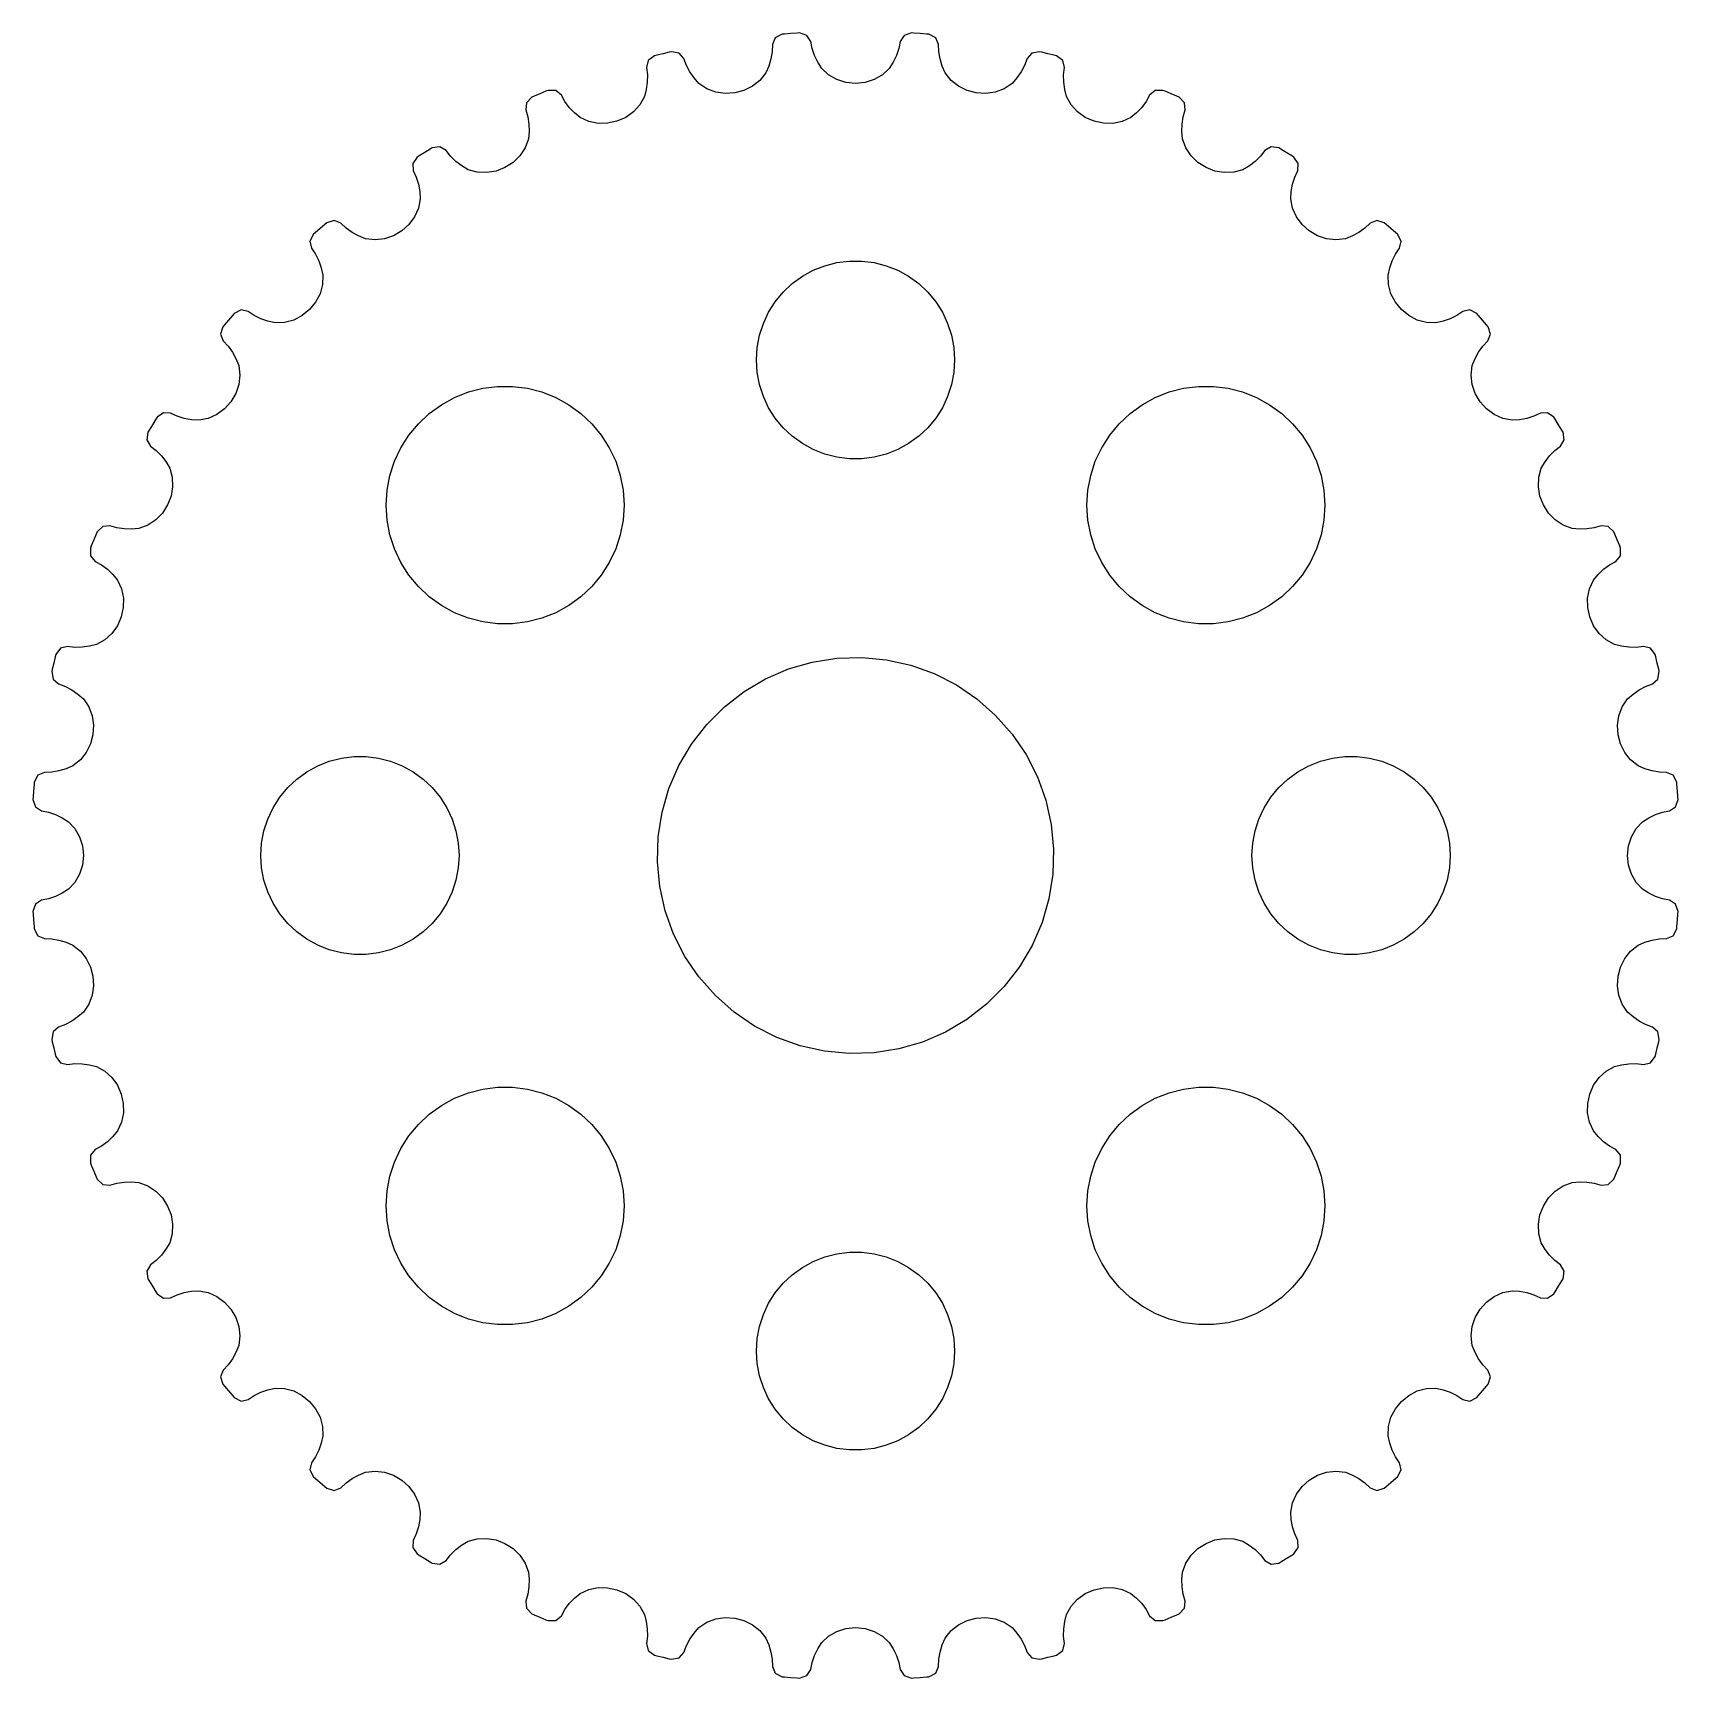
# Model space of a CAD drawing. Header units: metres. Extents: x -12.4 to 12.4, y -12.4 to 12.4.
import ezdxf

# ---------------------------------------------------------------- set-up
doc = ezdxf.new("R2010")
doc.units = ezdxf.units.M

msp = doc.modelspace()

# ---------------------------------------------------------------- linework, layer by layer
for p, q in [((-0.846939, 12.4495), (-0.881302, 12.4472)), ((-0.734589, 12.4124), (-0.846939, 12.4495)), ((0.846939, 12.4495), (0.734741, 12.4124)), ((0.881302, 12.4472), (0.846939, 12.4495)), ((-1.25708, 12.2735), (-1.26227, 12.1635)), ((-1.21602, 12.3745), (-1.25708, 12.2735)), ((-1.11101, 12.4287), (-1.21602, 12.3745)), ((-1.07671, 12.4319), (-1.11101, 12.4287)), ((-0.979034, 12.4399), (-1.07671, 12.4319)), ((-0.881302, 12.4472), (-0.979034, 12.4399)), ((-0.678375, 12.3191), (-0.734589, 12.4124)), ((-0.655991, 12.2112), (-0.678375, 12.3191)), ((-0.620392, 12.1066), (-0.655991, 12.2112)), ((0.656052, 12.2112), (0.620544, 12.1066)), ((0.678375, 12.3191), (0.656052, 12.2112)), ((0.734741, 12.4124), (0.678375, 12.3191)), ((0.979034, 12.4399), (0.881302, 12.4472)), ((1.07671, 12.4319), (0.979034, 12.4399)), ((1.11101, 12.4287), (1.07671, 12.4319)), ((1.21616, 12.3745), (1.11101, 12.4287)), ((1.25708, 12.2735), (1.21616, 12.3745)), ((1.26231, 12.1635), (1.25708, 12.2735)), ((-3.13686, 12.0319), (-3.16162, 11.9258)), ((-3.04161, 12.1019), (-3.13686, 12.0319)), ((-3.00822, 12.1104), (-3.04161, 12.1019)), ((-2.91301, 12.1336), (-3.00822, 12.1104)), ((-2.81763, 12.1561), (-2.91301, 12.1336)), ((-2.78404, 12.1638), (-2.81763, 12.1561)), ((-2.66728, 12.1447), (-2.78404, 12.1638)), ((-2.59717, 12.0613), (-2.66728, 12.1447)), ((-2.55817, 11.9582), (-2.59717, 12.0613)), ((-2.50664, 11.8604), (-2.55817, 11.9582)), ((-1.28096, 12.0546), (-1.31281, 11.9476)), ((-1.26227, 12.1635), (-1.28096, 12.0546)), ((-0.572189, 12.0059), (-0.620392, 12.1066)), ((-0.511993, 11.9099), (-0.572189, 12.0059)), ((0.572357, 12.0059), (0.511993, 11.9099)), ((0.620544, 12.1066), (0.572357, 12.0059)), ((1.28111, 12.0546), (1.26231, 12.1635)), ((1.31297, 11.9476), (1.28111, 12.0546)), ((2.55823, 11.9582), (2.50679, 11.8604)), ((2.59717, 12.0613), (2.55823, 11.9582)), ((2.66742, 12.1446), (2.59717, 12.0613)), ((2.78404, 12.1638), (2.66742, 12.1446)), ((2.81763, 12.1561), (2.78404, 12.1638)), ((2.91301, 12.1336), (2.81763, 12.1561)), ((3.00822, 12.1104), (2.91301, 12.1336)), ((3.04161, 12.1019), (3.00822, 12.1104)), ((3.13699, 12.0319), (3.04161, 12.1019)), ((3.16162, 11.9258), (3.13699, 12.0319)), ((-3.15094, 11.7058), (-3.16565, 11.5951)), ((-3.16162, 11.9258), (-3.14952, 11.8163)), ((-3.14952, 11.8163), (-3.15094, 11.7058)), ((-2.44327, 11.7685), (-2.50664, 11.8604)), ((-2.3688, 11.6831), (-2.44327, 11.7685)), ((-1.44673, 11.7308), (-1.55872, 11.6418)), ((-1.35741, 11.8433), (-1.44673, 11.7308)), ((-1.31281, 11.9476), (-1.35741, 11.8433)), ((-0.406158, 11.8127), (-0.511993, 11.9099)), ((-0.281647, 11.7423), (-0.406158, 11.8127)), ((-0.144287, 11.6996), (-0.281647, 11.7423)), ((0.281647, 11.7423), (0.144287, 11.6996)), ((0.406158, 11.8127), (0.281647, 11.7423)), ((0.511993, 11.9099), (0.406158, 11.8127)), ((1.35741, 11.8433), (1.31297, 11.9476)), ((1.44673, 11.7308), (1.35741, 11.8433)), ((1.55872, 11.6418), (1.44673, 11.7308)), ((2.44344, 11.7685), (2.3688, 11.6831)), ((2.50679, 11.8604), (2.44344, 11.7685)), ((3.14957, 11.8163), (3.16162, 11.9258)), ((3.15109, 11.7057), (3.14957, 11.8163)), ((3.16582, 11.5951), (3.15109, 11.7057)), ((-4.89732, 11.4771), (-4.98044, 11.3931)), ((-4.86566, 11.4907), (-4.89732, 11.4771)), ((-4.77527, 11.5285), (-4.86566, 11.4907)), ((-4.68457, 11.5657), (-4.77527, 11.5285)), ((-4.6526, 11.5785), (-4.68457, 11.5657)), ((-4.53429, 11.5779), (-4.6526, 11.5785)), ((-4.452, 11.5065), (-4.53429, 11.5779)), ((-4.39735, 11.4108), (-4.452, 11.5065)), ((-3.19341, 11.4852), (-3.26402, 11.36)), ((-3.16565, 11.5951), (-3.19341, 11.4852)), ((-2.24907, 11.6037), (-2.3688, 11.6831)), ((-2.11508, 11.5537), (-2.24907, 11.6037)), ((-1.97273, 11.533), (-2.11508, 11.5537)), ((-1.82796, 11.5413), (-1.97273, 11.533)), ((-1.6877, 11.5781), (-1.82796, 11.5413)), ((-1.55872, 11.6418), (-1.6877, 11.5781)), ((0, 11.6852), (-0.144287, 11.6996)), ((0.144287, 11.6996), (0, 11.6852)), ((1.6877, 11.5781), (1.55872, 11.6418)), ((1.82796, 11.5413), (1.6877, 11.5781)), ((1.97273, 11.533), (1.82796, 11.5413)), ((2.11508, 11.5537), (1.97273, 11.533)), ((2.24907, 11.6037), (2.11508, 11.5537)), ((2.3688, 11.6831), (2.24907, 11.6037)), ((3.19341, 11.4852), (3.16582, 11.5951)), ((3.26402, 11.36), (3.19341, 11.4852)), ((4.452, 11.5065), (4.3974, 11.4108)), ((4.53441, 11.5778), (4.452, 11.5065)), ((4.6526, 11.5785), (4.53441, 11.5778)), ((4.68457, 11.5657), (4.6526, 11.5785)), ((4.77527, 11.5285), (4.68457, 11.5657)), ((4.86566, 11.4907), (4.77527, 11.5285)), ((4.89732, 11.4771), (4.86566, 11.4907)), ((4.98058, 11.393), (4.89732, 11.4771)), ((-4.98044, 11.3931), (-4.9883, 11.2844)), ((-4.9883, 11.2844), (-4.95921, 11.1781)), ((-4.33116, 11.3223), (-4.39735, 11.4108)), ((-4.2542, 11.2414), (-4.33116, 11.3223)), ((-4.16728, 11.1687), (-4.2542, 11.2414)), ((-3.3607, 11.2547), (-3.47813, 11.1716)), ((-3.26402, 11.36), (-3.3607, 11.2547)), ((3.3607, 11.2547), (3.26402, 11.36)), ((3.47813, 11.1716), (3.3607, 11.2547)), ((4.25436, 11.2414), (4.16728, 11.1687)), ((4.3313, 11.3223), (4.25436, 11.2414)), ((4.3974, 11.4108), (4.3313, 11.3223)), ((4.95926, 11.1781), (4.9883, 11.2844)), ((4.9883, 11.2844), (4.98058, 11.393)), ((-4.95921, 11.1781), (-4.94334, 11.0687)), ((-4.94055, 10.9571), (-4.95076, 10.8442)), ((-4.94334, 11.0687), (-4.94055, 10.9571)), ((-4.03661, 11.109), (-4.16728, 11.1687)), ((-3.89644, 11.0806), (-4.03661, 11.109)), ((-3.75259, 11.0824), (-3.89644, 11.0806)), ((-3.6109, 11.1132), (-3.75259, 11.0824)), ((-3.47813, 11.1716), (-3.6109, 11.1132)), ((3.6109, 11.1132), (3.47813, 11.1716)), ((3.75259, 11.0824), (3.6109, 11.1132)), ((3.89644, 11.0806), (3.75259, 11.0824)), ((4.03661, 11.109), (3.89644, 11.0806)), ((4.16728, 11.1687), (4.03661, 11.109)), ((4.9407, 10.9571), (4.94348, 11.0687)), ((4.95076, 10.8442), (4.9407, 10.9571)), ((4.94348, 11.0687), (4.95926, 11.1781)), ((-6.4066, 10.7081), (-6.43617, 10.6904)), ((-6.28964, 10.726), (-6.4066, 10.7081)), ((-6.19719, 10.6684), (-6.28964, 10.726)), ((-5.00095, 10.7096), (-5.07996, 10.5904)), ((-4.95076, 10.8442), (-5.00095, 10.7096)), ((5.00095, 10.7096), (4.95076, 10.8442)), ((5.07996, 10.5904), (5.00095, 10.7096)), ((6.28976, 10.726), (6.19719, 10.6684)), ((6.4066, 10.7081), (6.28976, 10.726)), ((6.43617, 10.6904), (6.4066, 10.7081)), ((-6.63245, 10.5697), (-6.7014, 10.4737)), ((-6.7014, 10.4737), (-6.69214, 10.3651)), ((-6.6033, 10.588), (-6.63245, 10.5697)), ((-6.51994, 10.6396), (-6.6033, 10.588)), ((-6.43617, 10.6904), (-6.51994, 10.6396)), ((-6.12827, 10.5824), (-6.19719, 10.6684)), ((-6.04903, 10.5054), (-6.12827, 10.5824)), ((-5.96037, 10.4375), (-6.04903, 10.5054)), ((-5.18292, 10.4899), (-5.30495, 10.4115)), ((-5.07996, 10.5904), (-5.18292, 10.4899)), ((5.18292, 10.4899), (5.07996, 10.5904)), ((5.30495, 10.4115), (5.18292, 10.4899)), ((6.04916, 10.5053), (5.96053, 10.4374)), ((6.12831, 10.5824), (6.04916, 10.5053)), ((6.19719, 10.6684), (6.12831, 10.5824)), ((6.51994, 10.6396), (6.43617, 10.6904)), ((6.6033, 10.588), (6.51994, 10.6396)), ((6.63245, 10.5697), (6.6033, 10.588)), ((6.70151, 10.4736), (6.63245, 10.5697)), ((6.69214, 10.3651), (6.70151, 10.4736)), ((-6.69214, 10.3651), (-6.64679, 10.2647)), ((-6.64679, 10.2647), (-6.61401, 10.1591)), ((-5.86316, 10.3793), (-5.96037, 10.4375)), ((-5.72475, 10.3408), (-5.86316, 10.3793)), ((-5.58186, 10.3346), (-5.72475, 10.3408)), ((-5.44006, 10.3589), (-5.58186, 10.3346)), ((-5.30495, 10.4115), (-5.44006, 10.3589)), ((5.44006, 10.3589), (5.30495, 10.4115)), ((5.58186, 10.3346), (5.44006, 10.3589)), ((5.72475, 10.3408), (5.58186, 10.3346)), ((5.86316, 10.3793), (5.72475, 10.3408)), ((5.96053, 10.4374), (5.86316, 10.3793)), ((6.61414, 10.1591), (6.64684, 10.2646)), ((6.64684, 10.2646), (6.69214, 10.3651)), ((-6.61401, 10.1591), (-6.59381, 10.0494)), ((-6.59381, 10.0494), (-6.58621, 9.93622)), ((6.58621, 9.93622), (6.59395, 10.0493)), ((6.59395, 10.0493), (6.61414, 10.1591)), ((-6.61473, 9.79541), (-6.6741, 9.6653)), ((-6.58621, 9.93622), (-6.61473, 9.79541)), ((6.61473, 9.79541), (6.58621, 9.93622)), ((6.6741, 9.6653), (6.61473, 9.79541)), ((-8.10406, 9.48863), (-8.17833, 9.4247)), ((-8.02928, 9.552), (-8.10406, 9.48863)), ((-8.00284, 9.57405), (-8.02928, 9.552)), ((-7.89012, 9.61005), (-8.00284, 9.57405)), ((-7.78981, 9.5676), (-7.89012, 9.61005)), ((-7.70827, 9.49347), (-7.78981, 9.5676)), ((-7.61795, 9.42973), (-7.70827, 9.49347)), ((-6.7601, 9.54997), (-6.86835, 9.45348)), ((-6.6741, 9.6653), (-6.7601, 9.54997)), ((6.7601, 9.54997), (6.6741, 9.6653)), ((6.86835, 9.45348), (6.7601, 9.54997)), ((7.70831, 9.49344), (7.61809, 9.42964)), ((7.78981, 9.5676), (7.70831, 9.49344)), ((7.89024, 9.60997), (7.78981, 9.5676)), ((8.00284, 9.57405), (7.89024, 9.60997)), ((8.02928, 9.552), (8.00284, 9.57405)), ((8.10406, 9.48863), (8.02928, 9.552)), ((8.17833, 9.4247), (8.10406, 9.48863)), ((-8.20425, 9.40202), (-8.25734, 9.29643)), ((-8.25734, 9.29643), (-8.23122, 9.1906)), ((-8.17833, 9.4247), (-8.20425, 9.40202)), ((-7.51978, 9.37662), (-7.61795, 9.42973)), ((-7.41466, 9.33434), (-7.51978, 9.37662)), ((-7.27193, 9.31793), (-7.41466, 9.33434)), ((-7.12982, 9.3342), (-7.27193, 9.31793)), ((-6.99358, 9.38034), (-7.12982, 9.3342)), ((-6.86835, 9.45348), (-6.99358, 9.38034)), ((6.99358, 9.38034), (6.86835, 9.45348)), ((7.12982, 9.3342), (6.99358, 9.38034)), ((7.27193, 9.31793), (7.12982, 9.3342)), ((7.41466, 9.33434), (7.27193, 9.31793)), ((7.51991, 9.37651), (7.41466, 9.33434)), ((7.61809, 9.42964), (7.51991, 9.37651)), ((8.20425, 9.40202), (8.17833, 9.4247)), ((8.25745, 9.29633), (8.20425, 9.40202)), ((8.23122, 9.1906), (8.25745, 9.29633)), ((-8.23122, 9.1906), (-8.17072, 9.09851)), ((-8.17072, 9.09851), (-8.12183, 8.99942)), ((-8.12183, 8.99942), (-8.08469, 8.89413)), ((-0.463516, 8.92657), (-0.281067, 8.97342)), ((-0.281067, 8.97342), (-0.094177, 8.99704)), ((-0.094177, 8.99704), (0.094177, 8.99704)), ((0.094177, 8.99704), (0.281067, 8.97342)), ((0.281067, 8.97342), (0.463516, 8.92657)), ((8.08481, 8.89401), (8.12193, 8.9993)), ((8.12193, 8.9993), (8.17075, 9.09848)), ((8.17075, 9.09848), (8.23122, 9.1906)), ((-8.08469, 8.89413), (-8.05949, 8.78358)), ((-8.05949, 8.78358), (-8.06563, 8.64003)), ((-0.956131, 8.65576), (-0.803726, 8.76648)), ((-0.803726, 8.76648), (-0.638657, 8.85724)), ((-0.638657, 8.85724), (-0.463516, 8.92657)), ((0.463516, 8.92657), (0.638657, 8.85724)), ((0.638657, 8.85724), (0.803726, 8.76648)), ((0.803726, 8.76648), (0.956131, 8.65576)), ((8.05949, 8.78358), (8.08481, 8.89401)), ((8.06563, 8.64003), (8.05949, 8.78358)), ((-8.10393, 8.50224), (-8.17082, 8.37488)), ((-8.06563, 8.64003), (-8.10393, 8.50224)), ((-1.21352, 8.38167), (-1.09344, 8.52681)), ((-1.09344, 8.52681), (-0.956131, 8.65576)), ((0.956131, 8.65576), (1.09344, 8.52681)), ((1.09344, 8.52681), (1.21352, 8.38167)), ((8.10393, 8.50224), (8.06563, 8.64003)), ((8.17082, 8.37488), (8.10393, 8.50224)), ((-9.29633, 8.25745), (-9.40202, 8.20425)), ((-9.1906, 8.23122), (-9.29633, 8.25745)), ((-9.09848, 8.17075), (-9.1906, 8.23122)), ((-8.26263, 8.26263), (-8.37488, 8.17082)), ((-8.17082, 8.37488), (-8.26263, 8.26263)), ((-1.39465, 8.05219), (-1.31445, 8.22263)), ((-1.31445, 8.22263), (-1.21352, 8.38167)), ((1.21352, 8.38167), (1.31445, 8.22263)), ((1.31445, 8.22263), (1.39465, 8.05219)), ((8.26263, 8.26263), (8.17082, 8.37488)), ((8.37488, 8.17082), (8.26263, 8.26263)), ((9.1906, 8.23122), (9.09851, 8.17072)), ((9.29643, 8.25734), (9.1906, 8.23122)), ((9.40202, 8.20425), (9.29643, 8.25734)), ((-9.57405, 8.00284), (-9.60997, 7.89024)), ((-9.552, 8.02928), (-9.57405, 8.00284)), ((-9.48863, 8.10406), (-9.552, 8.02928)), ((-9.4247, 8.17833), (-9.48863, 8.10406)), ((-9.40202, 8.20425), (-9.4247, 8.17833)), ((-8.9993, 8.12193), (-9.09848, 8.17075)), ((-8.89401, 8.08481), (-8.9993, 8.12193)), ((-8.78358, 8.05949), (-8.89401, 8.08481)), ((-8.64003, 8.06563), (-8.78358, 8.05949)), ((-8.50224, 8.10393), (-8.64003, 8.06563)), ((-8.37488, 8.17082), (-8.50224, 8.10393)), ((-1.45287, 7.87303), (-1.39465, 8.05219)), ((1.39465, 8.05219), (1.45287, 7.87303)), ((8.50224, 8.10393), (8.37488, 8.17082)), ((8.64003, 8.06563), (8.50224, 8.10393)), ((8.78358, 8.05949), (8.64003, 8.06563)), ((8.89413, 8.08469), (8.78358, 8.05949)), ((8.99942, 8.12183), (8.89413, 8.08469)), ((9.09851, 8.17072), (8.99942, 8.12183)), ((9.4247, 8.17833), (9.40202, 8.20425)), ((9.48863, 8.10406), (9.4247, 8.17833)), ((9.552, 8.02928), (9.48863, 8.10406)), ((9.57405, 8.00284), (9.552, 8.02928)), ((9.61005, 7.89012), (9.57405, 8.00284)), ((-9.60997, 7.89024), (-9.5676, 7.78981)), ((-9.5676, 7.78981), (-9.49344, 7.70831)), ((-1.48816, 7.68799), (-1.45287, 7.87303)), ((1.45287, 7.87303), (1.48816, 7.68799)), ((9.49347, 7.70827), (9.5676, 7.78981)), ((9.5676, 7.78981), (9.61005, 7.89012)), ((-9.49344, 7.70831), (-9.42964, 7.61809)), ((-9.42964, 7.61809), (-9.37651, 7.51991)), ((-9.37651, 7.51991), (-9.33434, 7.41466)), ((-1.5, 7.5), (-1.48816, 7.68799)), ((-1.48816, 7.312), (-1.5, 7.5)), ((1.48816, 7.68799), (1.5, 7.5)), ((1.5, 7.5), (1.48816, 7.312)), ((9.33434, 7.41466), (9.37662, 7.51978)), ((9.37662, 7.51978), (9.42973, 7.61795)), ((9.42973, 7.61795), (9.49347, 7.70827)), ((-9.33434, 7.41466), (-9.31793, 7.27193)), ((-9.31793, 7.27193), (-9.3342, 7.12982)), ((-1.45287, 7.12695), (-1.48816, 7.312)), ((1.48816, 7.312), (1.45287, 7.12695)), ((9.31793, 7.27193), (9.33434, 7.41466)), ((9.3342, 7.12982), (9.31793, 7.27193)), ((-9.38034, 6.99358), (-9.45348, 6.86835)), ((-9.3342, 7.12982), (-9.38034, 6.99358)), ((-6.0694, 6.93169), (-5.85922, 7.01489)), ((-5.85922, 7.01489), (-5.64027, 7.07111)), ((-5.64027, 7.07111), (-5.41602, 7.09944)), ((-5.41602, 7.09944), (-5.18997, 7.09944)), ((-5.18997, 7.09944), (-4.96571, 7.07111)), ((-4.96571, 7.07111), (-4.74677, 7.01489)), ((-4.74677, 7.01489), (-4.53659, 6.93169)), ((-1.39465, 6.9478), (-1.45287, 7.12695)), ((1.45287, 7.12695), (1.39465, 6.9478)), ((4.53659, 6.93169), (4.74677, 7.01489)), ((4.74677, 7.01489), (4.96571, 7.07111)), ((4.96571, 7.07111), (5.18997, 7.09944)), ((5.18997, 7.09944), (5.41602, 7.09944)), ((5.41602, 7.09944), (5.64027, 7.07111)), ((5.64027, 7.07111), (5.85922, 7.01489)), ((5.85922, 7.01489), (6.0694, 6.93169)), ((9.38034, 6.99358), (9.3342, 7.12982)), ((9.45348, 6.86835), (9.38034, 6.99358)), ((-9.54997, 6.7601), (-9.6653, 6.6741)), ((-9.45348, 6.86835), (-9.54997, 6.7601)), ((-6.45035, 6.68991), (-6.26749, 6.82278)), ((-6.26749, 6.82278), (-6.0694, 6.93169)), ((-4.53659, 6.93169), (-4.3385, 6.82278)), ((-4.3385, 6.82278), (-4.15562, 6.68991)), ((-1.31445, 6.77736), (-1.39465, 6.9478)), ((-1.21352, 6.61832), (-1.31445, 6.77736)), ((1.31445, 6.77736), (1.21352, 6.61832)), ((1.39465, 6.9478), (1.31445, 6.77736)), ((4.15562, 6.68991), (4.3385, 6.82278)), ((4.3385, 6.82278), (4.53659, 6.93169)), ((6.0694, 6.93169), (6.26749, 6.82278)), ((6.26749, 6.82278), (6.45035, 6.68991)), ((9.54997, 6.7601), (9.45348, 6.86835)), ((9.6653, 6.6741), (9.54997, 6.7601)), ((-10.6396, 6.51994), (-10.6904, 6.43617)), ((-10.588, 6.6033), (-10.6396, 6.51994)), ((-10.5697, 6.63245), (-10.588, 6.6033)), ((-10.4736, 6.70151), (-10.5697, 6.63245)), ((-10.3651, 6.69214), (-10.4736, 6.70151)), ((-10.2646, 6.64684), (-10.3651, 6.69214)), ((-10.1591, 6.61414), (-10.2646, 6.64684)), ((-10.0493, 6.59395), (-10.1591, 6.61414)), ((-9.93622, 6.58621), (-10.0493, 6.59395)), ((-9.79541, 6.61473), (-9.93622, 6.58621)), ((-9.6653, 6.6741), (-9.79541, 6.61473)), ((-6.75922, 6.36101), (-6.61514, 6.53517)), ((-6.61514, 6.53517), (-6.45035, 6.68991)), ((-4.15562, 6.68991), (-3.99084, 6.53517)), ((-3.99084, 6.53517), (-3.84676, 6.36101)), ((-1.09344, 6.47318), (-1.21352, 6.61832)), ((1.21352, 6.61832), (1.09344, 6.47318)), ((3.84676, 6.36101), (3.99084, 6.53517)), ((3.99084, 6.53517), (4.15562, 6.68991)), ((6.45035, 6.68991), (6.61514, 6.53517)), ((6.61514, 6.53517), (6.75922, 6.36101)), ((9.79541, 6.61473), (9.6653, 6.6741)), ((9.93622, 6.58621), (9.79541, 6.61473)), ((10.0494, 6.59381), (9.93622, 6.58621)), ((10.1591, 6.61401), (10.0494, 6.59381)), ((10.2647, 6.64679), (10.1591, 6.61401)), ((10.3651, 6.69214), (10.2647, 6.64679)), ((10.4737, 6.7014), (10.3651, 6.69214)), ((10.5697, 6.63245), (10.4737, 6.7014)), ((10.588, 6.6033), (10.5697, 6.63245)), ((10.6396, 6.51994), (10.588, 6.6033)), ((10.6904, 6.43617), (10.6396, 6.51994)), ((-10.7081, 6.4066), (-10.726, 6.28976)), ((-10.726, 6.28976), (-10.6684, 6.19719)), ((-10.6904, 6.43617), (-10.7081, 6.4066)), ((-6.88034, 6.17015), (-6.75922, 6.36101)), ((-3.84676, 6.36101), (-3.72565, 6.17015)), ((-0.956131, 6.34422), (-1.09344, 6.47318)), ((-0.803726, 6.23351), (-0.956131, 6.34422)), ((-0.638657, 6.14275), (-0.803726, 6.23351)), ((0.803726, 6.23351), (0.638657, 6.14275)), ((0.956131, 6.34422), (0.803726, 6.23351)), ((1.09344, 6.47318), (0.956131, 6.34422)), ((3.72565, 6.17015), (3.84676, 6.36101)), ((6.75922, 6.36101), (6.88034, 6.17015)), ((10.6684, 6.19719), (10.726, 6.28964)), ((10.7081, 6.4066), (10.6904, 6.43617)), ((10.726, 6.28964), (10.7081, 6.4066)), ((-10.6684, 6.19719), (-10.5824, 6.12831)), ((-10.5824, 6.12831), (-10.5053, 6.04916)), ((-10.5053, 6.04916), (-10.4374, 5.96053)), ((-6.97659, 5.96562), (-6.88034, 6.17015)), ((-3.72565, 6.17015), (-3.62939, 5.96562)), ((-0.463516, 6.07341), (-0.638657, 6.14275)), ((-0.281067, 6.02657), (-0.463516, 6.07341)), ((-0.094177, 6.00294), (-0.281067, 6.02657)), ((0.094177, 6.00294), (-0.094177, 6.00294)), ((0.281067, 6.02657), (0.094177, 6.00294)), ((0.463516, 6.07341), (0.281067, 6.02657)), ((0.638657, 6.14275), (0.463516, 6.07341)), ((3.62939, 5.96562), (3.72565, 6.17015)), ((6.88034, 6.17015), (6.97659, 5.96562)), ((10.4375, 5.96037), (10.5054, 6.04903)), ((10.5054, 6.04903), (10.5824, 6.12827)), ((10.5824, 6.12827), (10.6684, 6.19719)), ((-10.4374, 5.96053), (-10.3793, 5.86316)), ((-10.3793, 5.86316), (-10.3408, 5.72475)), ((-7.08879, 5.52859), (-7.04645, 5.75064)), ((-7.04645, 5.75064), (-6.97659, 5.96562)), ((-3.62939, 5.96562), (-3.55954, 5.75064)), ((-3.55954, 5.75064), (-3.51718, 5.52859)), ((3.51718, 5.52859), (3.55954, 5.75064)), ((3.55954, 5.75064), (3.62939, 5.96562)), ((6.97659, 5.96562), (7.04645, 5.75064)), ((7.04645, 5.75064), (7.08879, 5.52859)), ((10.3408, 5.72475), (10.3793, 5.86316)), ((10.3793, 5.86316), (10.4375, 5.96037)), ((-10.3346, 5.58186), (-10.3589, 5.44006)), ((-10.3408, 5.72475), (-10.3346, 5.58186)), ((-7.103, 5.30299), (-7.08879, 5.52859)), ((-3.51718, 5.52859), (-3.50299, 5.30299)), ((3.50299, 5.30299), (3.51718, 5.52859)), ((7.08879, 5.52859), (7.103, 5.30299)), ((10.3346, 5.58186), (10.3408, 5.72475)), ((10.3589, 5.44006), (10.3346, 5.58186)), ((-10.4115, 5.30495), (-10.4899, 5.18292)), ((-10.3589, 5.44006), (-10.4115, 5.30495)), ((-7.08879, 5.07739), (-7.103, 5.30299)), ((-3.50299, 5.30299), (-3.51718, 5.07739)), ((3.51718, 5.07739), (3.50299, 5.30299)), ((7.103, 5.30299), (7.08879, 5.07739)), ((10.4115, 5.30495), (10.3589, 5.44006)), ((10.4899, 5.18292), (10.4115, 5.30495)), ((-11.393, 4.98058), (-11.4771, 4.89732)), ((-11.2844, 4.9883), (-11.393, 4.98058)), ((-11.1781, 4.95926), (-11.2844, 4.9883)), ((-10.7096, 5.00095), (-10.8442, 4.95076)), ((-10.5904, 5.07996), (-10.7096, 5.00095)), ((-10.4899, 5.18292), (-10.5904, 5.07996)), ((-7.04645, 4.85535), (-7.08879, 5.07739)), ((-3.51718, 5.07739), (-3.55954, 4.85535)), ((3.55954, 4.85535), (3.51718, 5.07739)), ((7.08879, 5.07739), (7.04645, 4.85535)), ((10.5904, 5.07996), (10.4899, 5.18292)), ((10.7096, 5.00095), (10.5904, 5.07996)), ((10.8442, 4.95076), (10.7096, 5.00095)), ((11.2844, 4.9883), (11.1781, 4.95921)), ((11.3931, 4.98044), (11.2844, 4.9883)), ((11.4771, 4.89732), (11.3931, 4.98044)), ((-11.5285, 4.77527), (-11.5657, 4.68457)), ((-11.4907, 4.86566), (-11.5285, 4.77527)), ((-11.4771, 4.89732), (-11.4907, 4.86566)), ((-11.0687, 4.94348), (-11.1781, 4.95926)), ((-10.9571, 4.9407), (-11.0687, 4.94348)), ((-10.8442, 4.95076), (-10.9571, 4.9407)), ((-6.97659, 4.64037), (-7.04645, 4.85535)), ((-3.55954, 4.85535), (-3.62939, 4.64037)), ((3.62939, 4.64037), (3.55954, 4.85535)), ((7.04645, 4.85535), (6.97659, 4.64037)), ((10.9571, 4.94055), (10.8442, 4.95076)), ((11.0687, 4.94334), (10.9571, 4.94055)), ((11.1781, 4.95921), (11.0687, 4.94334)), ((11.4907, 4.86566), (11.4771, 4.89732)), ((11.5285, 4.77527), (11.4907, 4.86566)), ((11.5657, 4.68457), (11.5285, 4.77527)), ((-11.5657, 4.68457), (-11.5785, 4.6526)), ((-11.5785, 4.6526), (-11.5778, 4.53441)), ((-11.5778, 4.53441), (-11.5065, 4.452)), ((-6.88034, 4.43584), (-6.97659, 4.64037)), ((-3.62939, 4.64037), (-3.72565, 4.43584)), ((3.72565, 4.43584), (3.62939, 4.64037)), ((6.97659, 4.64037), (6.88034, 4.43584)), ((11.5065, 4.452), (11.5779, 4.53429)), ((11.5785, 4.6526), (11.5657, 4.68457)), ((11.5779, 4.53429), (11.5785, 4.6526)), ((-11.5065, 4.452), (-11.4108, 4.3974)), ((-11.4108, 4.3974), (-11.3223, 4.3313)), ((-11.3223, 4.3313), (-11.2414, 4.25436)), ((-11.2414, 4.25436), (-11.1687, 4.16728)), ((-6.75922, 4.24498), (-6.88034, 4.43584)), ((-6.61514, 4.0708), (-6.75922, 4.24498)), ((-3.84676, 4.24498), (-3.99084, 4.0708)), ((-3.72565, 4.43584), (-3.84676, 4.24498)), ((3.84676, 4.24498), (3.72565, 4.43584)), ((3.99084, 4.0708), (3.84676, 4.24498)), ((6.75922, 4.24498), (6.61514, 4.0708)), ((6.88034, 4.43584), (6.75922, 4.24498)), ((11.1687, 4.16728), (11.2414, 4.2542)), ((11.2414, 4.2542), (11.3223, 4.33116)), ((11.3223, 4.33116), (11.4108, 4.39735)), ((11.4108, 4.39735), (11.5065, 4.452)), ((-11.1687, 4.16728), (-11.109, 4.03661)), ((-11.109, 4.03661), (-11.0806, 3.89644)), ((-6.45035, 3.91606), (-6.61514, 4.0708)), ((-3.99084, 4.0708), (-4.15562, 3.91606)), ((4.15562, 3.91606), (3.99084, 4.0708)), ((6.61514, 4.0708), (6.45035, 3.91606)), ((11.0806, 3.89644), (11.109, 4.03661)), ((11.109, 4.03661), (11.1687, 4.16728)), ((-11.0824, 3.75259), (-11.1132, 3.6109)), ((-11.0806, 3.89644), (-11.0824, 3.75259)), ((-6.26749, 3.7832), (-6.45035, 3.91606)), ((-6.0694, 3.6743), (-6.26749, 3.7832)), ((-4.3385, 3.7832), (-4.53659, 3.6743)), ((-4.15562, 3.91606), (-4.3385, 3.7832)), ((4.3385, 3.7832), (4.15562, 3.91606)), ((4.53659, 3.6743), (4.3385, 3.7832)), ((6.26749, 3.7832), (6.0694, 3.6743)), ((6.45035, 3.91606), (6.26749, 3.7832)), ((11.0824, 3.75259), (11.0806, 3.89644)), ((11.1132, 3.6109), (11.0824, 3.75259)), ((-11.1132, 3.6109), (-11.1716, 3.47813)), ((-5.85922, 3.59109), (-6.0694, 3.6743)), ((-5.64027, 3.53488), (-5.85922, 3.59109)), ((-5.41602, 3.50655), (-5.64027, 3.53488)), ((-5.18997, 3.50655), (-5.41602, 3.50655)), ((-4.96571, 3.53488), (-5.18997, 3.50655)), ((-4.74677, 3.59109), (-4.96571, 3.53488)), ((-4.53659, 3.6743), (-4.74677, 3.59109)), ((4.74677, 3.59109), (4.53659, 3.6743)), ((4.96571, 3.53488), (4.74677, 3.59109)), ((5.18997, 3.50655), (4.96571, 3.53488)), ((5.41602, 3.50655), (5.18997, 3.50655)), ((5.64027, 3.53488), (5.41602, 3.50655)), ((5.85922, 3.59109), (5.64027, 3.53488)), ((6.0694, 3.6743), (5.85922, 3.59109)), ((11.1716, 3.47813), (11.1132, 3.6109)), ((-11.36, 3.26402), (-11.4852, 3.19341)), ((-11.2547, 3.3607), (-11.36, 3.26402)), ((-11.1716, 3.47813), (-11.2547, 3.3607)), ((11.2547, 3.3607), (11.1716, 3.47813)), ((11.36, 3.26402), (11.2547, 3.3607)), ((11.4852, 3.19341), (11.36, 3.26402)), ((-12.1104, 3.00822), (-12.1336, 2.91301)), ((-12.1019, 3.04161), (-12.1104, 3.00822)), ((-12.0319, 3.13699), (-12.1019, 3.04161)), ((-11.9258, 3.16162), (-12.0319, 3.13699)), ((-11.8163, 3.14957), (-11.9258, 3.16162)), ((-11.7057, 3.15109), (-11.8163, 3.14957)), ((-11.5951, 3.16582), (-11.7057, 3.15109)), ((-11.4852, 3.19341), (-11.5951, 3.16582)), ((-0.282318, 2.98668), (0.094223, 2.9985)), ((0.094223, 2.9985), (0.469299, 2.96306)), ((11.5951, 3.16565), (11.4852, 3.19341)), ((11.7058, 3.15094), (11.5951, 3.16565)), ((11.8163, 3.14952), (11.7058, 3.15094)), ((11.9258, 3.16162), (11.8163, 3.14952)), ((12.0319, 3.13686), (11.9258, 3.16162)), ((12.1019, 3.04161), (12.0319, 3.13686)), ((12.1104, 3.00822), (12.1019, 3.04161)), ((12.1336, 2.91301), (12.1104, 3.00822)), ((-12.1561, 2.81763), (-12.1638, 2.78404)), ((-12.1638, 2.78404), (-12.1446, 2.66742)), ((-12.1336, 2.91301), (-12.1561, 2.81763)), ((-1.36197, 2.673), (-1.0162, 2.82263)), ((-1.0162, 2.82263), (-0.654419, 2.92773)), ((-0.654419, 2.92773), (-0.282318, 2.98668)), ((0.469299, 2.96306), (0.83696, 2.88087)), ((0.83696, 2.88087), (1.19144, 2.75325)), ((1.19144, 2.75325), (1.52711, 2.58221)), ((12.1561, 2.81763), (12.1336, 2.91301)), ((12.1447, 2.66728), (12.1638, 2.78404)), ((12.1638, 2.78404), (12.1561, 2.81763)), ((-12.1446, 2.66742), (-12.0613, 2.59717)), ((-12.0613, 2.59717), (-11.9582, 2.55823)), ((-11.9582, 2.55823), (-11.8604, 2.50679)), ((-11.8604, 2.50679), (-11.7685, 2.44344)), ((-1.68625, 2.48123), (-1.36197, 2.673)), ((1.52711, 2.58221), (1.83871, 2.37045)), ((11.7685, 2.44327), (11.8604, 2.50664)), ((11.8604, 2.50664), (11.9582, 2.55817)), ((11.9582, 2.55817), (12.0613, 2.59717)), ((12.0613, 2.59717), (12.1447, 2.66728)), ((-11.7685, 2.44344), (-11.6831, 2.3688)), ((-11.6831, 2.3688), (-11.6037, 2.24907)), ((-11.6037, 2.24907), (-11.5537, 2.11508)), ((-2.25032, 1.98393), (-1.98393, 2.25032)), ((-1.98393, 2.25032), (-1.68625, 2.48123)), ((1.83871, 2.37045), (2.12131, 2.12131)), ((11.5537, 2.11508), (11.6037, 2.24907)), ((11.6037, 2.24907), (11.6831, 2.3688)), ((11.6831, 2.3688), (11.7685, 2.44327)), ((-11.5537, 2.11508), (-11.533, 1.97273)), ((2.12131, 2.12131), (2.37045, 1.83871)), ((11.533, 1.97273), (11.5537, 2.11508)), ((-11.5413, 1.82796), (-11.5781, 1.6877)), ((-11.533, 1.97273), (-11.5413, 1.82796)), ((-2.48123, 1.68625), (-2.25032, 1.98393)), ((2.37045, 1.83871), (2.58221, 1.52711)), ((11.5413, 1.82796), (11.533, 1.97273)), ((11.5781, 1.6877), (11.5413, 1.82796)), ((-11.6418, 1.55872), (-11.7308, 1.44673)), ((-11.5781, 1.6877), (-11.6418, 1.55872)), ((-7.78107, 1.47342), (-7.59418, 1.49704)), ((-7.59418, 1.49704), (-7.40581, 1.49704)), ((-7.40581, 1.49704), (-7.21892, 1.47342)), ((-2.673, 1.36197), (-2.48123, 1.68625)), ((2.58221, 1.52711), (2.75325, 1.19144)), ((7.21892, 1.47342), (7.40581, 1.49704)), ((7.40581, 1.49704), (7.59418, 1.49704)), ((7.59418, 1.49704), (7.78107, 1.47342)), ((11.6418, 1.55872), (11.5781, 1.6877)), ((11.7308, 1.44673), (11.6418, 1.55872)), ((-12.2735, 1.25708), (-12.3745, 1.21616)), ((-12.1635, 1.26231), (-12.2735, 1.25708)), ((-12.0546, 1.28111), (-12.1635, 1.26231)), ((-11.9476, 1.31297), (-12.0546, 1.28111)), ((-11.8433, 1.35741), (-11.9476, 1.31297)), ((-11.7308, 1.44673), (-11.8433, 1.35741)), ((-8.45613, 1.15576), (-8.30373, 1.26648)), ((-8.30373, 1.26648), (-8.13866, 1.35724)), ((-8.13866, 1.35724), (-7.96352, 1.42657)), ((-7.96352, 1.42657), (-7.78107, 1.47342)), ((-7.21892, 1.47342), (-7.03647, 1.42657)), ((-7.03647, 1.42657), (-6.86133, 1.35724)), ((-6.86133, 1.35724), (-6.69626, 1.26648)), ((-6.69626, 1.26648), (-6.54385, 1.15576)), ((-2.82263, 1.0162), (-2.673, 1.36197)), ((6.54385, 1.15576), (6.69626, 1.26648)), ((6.69626, 1.26648), (6.86133, 1.35724)), ((6.86133, 1.35724), (7.03647, 1.42657)), ((7.03647, 1.42657), (7.21892, 1.47342)), ((7.78107, 1.47342), (7.96352, 1.42657)), ((7.96352, 1.42657), (8.13866, 1.35724)), ((8.13866, 1.35724), (8.30373, 1.26648)), ((8.30373, 1.26648), (8.45613, 1.15576)), ((11.8433, 1.35741), (11.7308, 1.44673)), ((11.9476, 1.31281), (11.8433, 1.35741)), ((12.0546, 1.28096), (11.9476, 1.31281)), ((12.1635, 1.26227), (12.0546, 1.28096)), ((12.2735, 1.25708), (12.1635, 1.26227)), ((12.3745, 1.21602), (12.2735, 1.25708)), ((-12.4319, 1.07671), (-12.4399, 0.979034)), ((-12.4287, 1.11101), (-12.4319, 1.07671)), ((-12.3745, 1.21616), (-12.4287, 1.11101)), ((-8.71352, 0.881668), (-8.59344, 1.02681)), ((-8.59344, 1.02681), (-8.45613, 1.15576)), ((-6.54385, 1.15576), (-6.40654, 1.02681)), ((-6.40654, 1.02681), (-6.28647, 0.881668)), ((-2.92773, 0.654419), (-2.82263, 1.0162)), ((2.75325, 1.19144), (2.88087, 0.83696)), ((6.28647, 0.881668), (6.40654, 1.02681)), ((6.40654, 1.02681), (6.54385, 1.15576)), ((8.45613, 1.15576), (8.59344, 1.02681)), ((8.59344, 1.02681), (8.71352, 0.881668)), ((12.4287, 1.11101), (12.3745, 1.21602)), ((12.4319, 1.07671), (12.4287, 1.11101)), ((12.4399, 0.979034), (12.4319, 1.07671)), ((-12.4472, 0.881302), (-12.4495, 0.846939)), ((-12.4495, 0.846939), (-12.4124, 0.734741)), ((-12.4399, 0.979034), (-12.4472, 0.881302)), ((-8.81445, 0.722626), (-8.71352, 0.881668)), ((-6.28647, 0.881668), (-6.18553, 0.722626)), ((2.88087, 0.83696), (2.96306, 0.469299)), ((6.18553, 0.722626), (6.28647, 0.881668)), ((8.71352, 0.881668), (8.81445, 0.722626)), ((12.4124, 0.734589), (12.4495, 0.846939)), ((12.4472, 0.881302), (12.4399, 0.979034)), ((12.4495, 0.846939), (12.4472, 0.881302)), ((-12.4124, 0.734741), (-12.3191, 0.678375)), ((-12.3191, 0.678375), (-12.2112, 0.656052)), ((-12.2112, 0.656052), (-12.1066, 0.620544)), ((-12.1066, 0.620544), (-12.0059, 0.572357)), ((-12.0059, 0.572357), (-11.9099, 0.511993)), ((-11.9099, 0.511993), (-11.8127, 0.406158)), ((-8.95287, 0.373032), (-8.89465, 0.552185)), ((-8.89465, 0.552185), (-8.81445, 0.722626)), ((-6.18553, 0.722626), (-6.10533, 0.552185)), ((-6.10533, 0.552185), (-6.04712, 0.373032)), ((-2.98668, 0.282318), (-2.92773, 0.654419)), ((6.04712, 0.373032), (6.10533, 0.552185)), ((6.10533, 0.552185), (6.18553, 0.722626)), ((8.81445, 0.722626), (8.89465, 0.552185)), ((8.89465, 0.552185), (8.95287, 0.373032)), ((11.8127, 0.406158), (11.9099, 0.511993)), ((11.9099, 0.511993), (12.0059, 0.572189)), ((12.0059, 0.572189), (12.1066, 0.620392)), ((12.1066, 0.620392), (12.2112, 0.655991)), ((12.2112, 0.655991), (12.3191, 0.678375)), ((12.3191, 0.678375), (12.4124, 0.734589)), ((-11.8127, 0.406158), (-11.7423, 0.281647)), ((-11.7423, 0.281647), (-11.6996, 0.144287)), ((-8.98816, 0.187988), (-8.95287, 0.373032)), ((-6.04712, 0.373032), (-6.01183, 0.187988)), ((-2.9985, -0.094223), (-2.98668, 0.282318)), ((2.96306, 0.469299), (2.9985, 0.094223)), ((6.01183, 0.187988), (6.04712, 0.373032)), ((8.95287, 0.373032), (8.98816, 0.187988)), ((11.6996, 0.144287), (11.7423, 0.281647)), ((11.7423, 0.281647), (11.8127, 0.406158)), ((-11.6996, 0.144287), (-11.6852, 0)), ((-11.6852, 0), (-11.6996, -0.144287)), ((-9, 0), (-8.98816, 0.187988)), ((-8.98816, -0.187988), (-9, 0)), ((-6.01183, 0.187988), (-6, 0)), ((-6, 0), (-6.01183, -0.187988)), ((2.9985, 0.094223), (2.98668, -0.282318)), ((6, 0), (6.01183, 0.187988)), ((6.01183, -0.187988), (6, 0)), ((8.98816, 0.187988), (9, 0)), ((9, 0), (8.98816, -0.187988)), ((11.6852, 0), (11.6996, 0.144287)), ((11.6996, -0.144287), (11.6852, 0)), ((-11.6996, -0.144287), (-11.7423, -0.281647)), ((-8.95287, -0.373032), (-8.98816, -0.187988)), ((-6.01183, -0.187988), (-6.04712, -0.373032)), ((-2.96306, -0.469299), (-2.9985, -0.094223)), ((6.04712, -0.373032), (6.01183, -0.187988)), ((8.98816, -0.187988), (8.95287, -0.373032)), ((11.7423, -0.281647), (11.6996, -0.144287)), ((-11.8127, -0.406158), (-11.9099, -0.511993)), ((-11.7423, -0.281647), (-11.8127, -0.406158)), ((-8.89465, -0.552185), (-8.95287, -0.373032)), ((-6.04712, -0.373032), (-6.10533, -0.552185)), ((-2.88087, -0.83696), (-2.96306, -0.469299)), ((2.98668, -0.282318), (2.92773, -0.654419)), ((6.10533, -0.552185), (6.04712, -0.373032)), ((8.95287, -0.373032), (8.89465, -0.552185)), ((11.8127, -0.406158), (11.7423, -0.281647)), ((11.9099, -0.511993), (11.8127, -0.406158)), ((-12.4124, -0.734589), (-12.4495, -0.846939)), ((-12.3191, -0.678375), (-12.4124, -0.734589)), ((-12.2112, -0.655991), (-12.3191, -0.678375)), ((-12.1066, -0.620392), (-12.2112, -0.655991)), ((-12.0059, -0.572189), (-12.1066, -0.620392)), ((-11.9099, -0.511993), (-12.0059, -0.572189)), ((-8.81445, -0.722626), (-8.89465, -0.552185)), ((-8.71352, -0.881668), (-8.81445, -0.722626)), ((-6.18553, -0.722626), (-6.28647, -0.881668)), ((-6.10533, -0.552185), (-6.18553, -0.722626)), ((2.92773, -0.654419), (2.82263, -1.0162)), ((6.18553, -0.722626), (6.10533, -0.552185)), ((6.28647, -0.881668), (6.18553, -0.722626)), ((8.81445, -0.722626), (8.71352, -0.881668)), ((8.89465, -0.552185), (8.81445, -0.722626)), ((12.0059, -0.572357), (11.9099, -0.511993)), ((12.1066, -0.620544), (12.0059, -0.572357)), ((12.2112, -0.656052), (12.1066, -0.620544)), ((12.3191, -0.678375), (12.2112, -0.656052)), ((12.4124, -0.734741), (12.3191, -0.678375)), ((12.4495, -0.846939), (12.4124, -0.734741)), ((-12.4495, -0.846939), (-12.4472, -0.881302)), ((-12.4472, -0.881302), (-12.4399, -0.979034)), ((-12.4399, -0.979034), (-12.4319, -1.07671)), ((-8.59344, -1.02681), (-8.71352, -0.881668)), ((-6.28647, -0.881668), (-6.40654, -1.02681)), ((-2.75325, -1.19144), (-2.88087, -0.83696)), ((6.40654, -1.02681), (6.28647, -0.881668)), ((8.71352, -0.881668), (8.59344, -1.02681)), ((12.4319, -1.07671), (12.4399, -0.979034)), ((12.4399, -0.979034), (12.4472, -0.881302)), ((12.4472, -0.881302), (12.4495, -0.846939)), ((-12.4319, -1.07671), (-12.4287, -1.11101)), ((-12.4287, -1.11101), (-12.3745, -1.21602)), ((-12.3745, -1.21602), (-12.2735, -1.25708)), ((-8.45613, -1.15576), (-8.59344, -1.02681)), ((-8.30373, -1.26648), (-8.45613, -1.15576)), ((-6.54385, -1.15576), (-6.69626, -1.26648)), ((-6.40654, -1.02681), (-6.54385, -1.15576)), ((-2.58221, -1.52711), (-2.75325, -1.19144)), ((2.82263, -1.0162), (2.673, -1.36197)), ((6.54385, -1.15576), (6.40654, -1.02681)), ((6.69626, -1.26648), (6.54385, -1.15576)), ((8.45613, -1.15576), (8.30373, -1.26648)), ((8.59344, -1.02681), (8.45613, -1.15576)), ((12.2735, -1.25708), (12.3745, -1.21616)), ((12.3745, -1.21616), (12.4287, -1.11101)), ((12.4287, -1.11101), (12.4319, -1.07671)), ((-12.2735, -1.25708), (-12.1635, -1.26227)), ((-12.1635, -1.26227), (-12.0546, -1.28096)), ((-12.0546, -1.28096), (-11.9476, -1.31281)), ((-11.9476, -1.31281), (-11.8433, -1.35741)), ((-11.8433, -1.35741), (-11.7308, -1.44673)), ((-11.7308, -1.44673), (-11.6418, -1.55872)), ((-8.13866, -1.35724), (-8.30373, -1.26648)), ((-7.96352, -1.42657), (-8.13866, -1.35724)), ((-7.78107, -1.47342), (-7.96352, -1.42657)), ((-7.59418, -1.49704), (-7.78107, -1.47342)), ((-7.21892, -1.47342), (-7.40581, -1.49704)), ((-7.03647, -1.42657), (-7.21892, -1.47342)), ((-6.86133, -1.35724), (-7.03647, -1.42657)), ((-6.69626, -1.26648), (-6.86133, -1.35724)), ((2.673, -1.36197), (2.48123, -1.68625)), ((6.86133, -1.35724), (6.69626, -1.26648)), ((7.03647, -1.42657), (6.86133, -1.35724)), ((7.21892, -1.47342), (7.03647, -1.42657)), ((7.40581, -1.49704), (7.21892, -1.47342)), ((7.78107, -1.47342), (7.59418, -1.49704)), ((7.96352, -1.42657), (7.78107, -1.47342)), ((8.13866, -1.35724), (7.96352, -1.42657)), ((8.30373, -1.26648), (8.13866, -1.35724)), ((11.6418, -1.55872), (11.7308, -1.44673)), ((11.7308, -1.44673), (11.8433, -1.35741)), ((11.8433, -1.35741), (11.9476, -1.31297)), ((11.9476, -1.31297), (12.0546, -1.28111)), ((12.0546, -1.28111), (12.1635, -1.26231)), ((12.1635, -1.26231), (12.2735, -1.25708)), ((-11.6418, -1.55872), (-11.5781, -1.6877)), ((-11.5781, -1.6877), (-11.5413, -1.82796)), ((-7.40581, -1.49704), (-7.59418, -1.49704)), ((-2.37045, -1.83871), (-2.58221, -1.52711)), ((2.48123, -1.68625), (2.25032, -1.98393)), ((7.59418, -1.49704), (7.40581, -1.49704)), ((11.5413, -1.82796), (11.5781, -1.6877)), ((11.5781, -1.6877), (11.6418, -1.55872)), ((-11.533, -1.97273), (-11.5537, -2.11508)), ((-11.5413, -1.82796), (-11.533, -1.97273)), ((-2.12131, -2.12131), (-2.37045, -1.83871)), ((2.25032, -1.98393), (1.98393, -2.25032)), ((11.533, -1.97273), (11.5413, -1.82796)), ((11.5537, -2.11508), (11.533, -1.97273)), ((-11.5537, -2.11508), (-11.6037, -2.24907)), ((-1.83871, -2.37045), (-2.12131, -2.12131)), ((11.6037, -2.24907), (11.5537, -2.11508)), ((-11.7685, -2.44327), (-11.8604, -2.50664)), ((-11.6831, -2.3688), (-11.7685, -2.44327)), ((-11.6037, -2.24907), (-11.6831, -2.3688)), ((-1.52711, -2.58221), (-1.83871, -2.37045)), ((1.68625, -2.48123), (1.36197, -2.673)), ((1.98393, -2.25032), (1.68625, -2.48123)), ((11.6831, -2.3688), (11.6037, -2.24907)), ((11.7685, -2.44344), (11.6831, -2.3688)), ((11.8604, -2.50679), (11.7685, -2.44344)), ((-12.1447, -2.66728), (-12.1638, -2.78404)), ((-12.0613, -2.59717), (-12.1447, -2.66728)), ((-11.9582, -2.55817), (-12.0613, -2.59717)), ((-11.8604, -2.50664), (-11.9582, -2.55817)), ((-1.19144, -2.75325), (-1.52711, -2.58221)), ((1.36197, -2.673), (1.0162, -2.82263)), ((11.9582, -2.55823), (11.8604, -2.50679)), ((12.0613, -2.59717), (11.9582, -2.55823)), ((12.1446, -2.66742), (12.0613, -2.59717)), ((12.1638, -2.78404), (12.1446, -2.66742)), ((-12.1638, -2.78404), (-12.1561, -2.81763)), ((-12.1561, -2.81763), (-12.1336, -2.91301)), ((-12.1336, -2.91301), (-12.1104, -3.00822)), ((-0.83696, -2.88087), (-1.19144, -2.75325)), ((-0.469299, -2.96306), (-0.83696, -2.88087)), ((-0.094223, -2.9985), (-0.469299, -2.96306)), ((0.282318, -2.98668), (-0.094223, -2.9985)), ((0.654419, -2.92773), (0.282318, -2.98668)), ((1.0162, -2.82263), (0.654419, -2.92773)), ((12.1104, -3.00822), (12.1336, -2.91301)), ((12.1336, -2.91301), (12.1561, -2.81763)), ((12.1561, -2.81763), (12.1638, -2.78404)), ((-12.1104, -3.00822), (-12.1019, -3.04161)), ((-12.1019, -3.04161), (-12.0319, -3.13686)), ((-12.0319, -3.13686), (-11.9258, -3.16162)), ((-11.9258, -3.16162), (-11.8163, -3.14952)), ((-11.8163, -3.14952), (-11.7058, -3.15094)), ((-11.7058, -3.15094), (-11.5951, -3.16565)), ((-11.5951, -3.16565), (-11.4852, -3.19341)), ((-11.4852, -3.19341), (-11.36, -3.26402)), ((11.36, -3.26402), (11.4852, -3.19341)), ((11.4852, -3.19341), (11.5951, -3.16582)), ((11.5951, -3.16582), (11.7057, -3.15109)), ((11.7057, -3.15109), (11.8163, -3.14957)), ((11.8163, -3.14957), (11.9258, -3.16162)), ((11.9258, -3.16162), (12.0319, -3.13699)), ((12.0319, -3.13699), (12.1019, -3.04161)), ((12.1019, -3.04161), (12.1104, -3.00822)), ((-11.36, -3.26402), (-11.2547, -3.3607)), ((-11.2547, -3.3607), (-11.1716, -3.47813)), ((-11.1716, -3.47813), (-11.1132, -3.6109)), ((11.1132, -3.6109), (11.1716, -3.47813)), ((11.1716, -3.47813), (11.2547, -3.3607)), ((11.2547, -3.3607), (11.36, -3.26402)), ((-11.1132, -3.6109), (-11.0824, -3.75259)), ((-6.26749, -3.7832), (-6.0694, -3.6743)), ((-6.0694, -3.6743), (-5.85922, -3.59109)), ((-5.85922, -3.59109), (-5.64027, -3.53488)), ((-5.64027, -3.53488), (-5.41602, -3.50655)), ((-5.41602, -3.50655), (-5.18997, -3.50655)), ((-5.18997, -3.50655), (-4.96571, -3.53488)), ((-4.96571, -3.53488), (-4.74677, -3.59109)), ((-4.74677, -3.59109), (-4.53659, -3.6743)), ((-4.53659, -3.6743), (-4.3385, -3.7832)), ((4.3385, -3.7832), (4.53659, -3.6743)), ((4.53659, -3.6743), (4.74677, -3.59109)), ((4.74677, -3.59109), (4.96571, -3.53488)), ((4.96571, -3.53488), (5.18997, -3.50655)), ((5.18997, -3.50655), (5.41602, -3.50655)), ((5.41602, -3.50655), (5.64027, -3.53488)), ((5.64027, -3.53488), (5.85922, -3.59109)), ((5.85922, -3.59109), (6.0694, -3.6743)), ((6.0694, -3.6743), (6.26749, -3.7832)), ((11.0824, -3.75259), (11.1132, -3.6109)), ((-11.0806, -3.89644), (-11.109, -4.03661)), ((-11.0824, -3.75259), (-11.0806, -3.89644)), ((-6.61514, -4.0708), (-6.45035, -3.91606)), ((-6.45035, -3.91606), (-6.26749, -3.7832)), ((-4.3385, -3.7832), (-4.15562, -3.91606)), ((-4.15562, -3.91606), (-3.99084, -4.0708)), ((3.99084, -4.0708), (4.15562, -3.91606)), ((4.15562, -3.91606), (4.3385, -3.7832)), ((6.26749, -3.7832), (6.45035, -3.91606)), ((6.45035, -3.91606), (6.61514, -4.0708)), ((11.0806, -3.89644), (11.0824, -3.75259)), ((11.109, -4.03661), (11.0806, -3.89644)), ((-11.1687, -4.16728), (-11.2414, -4.2542)), ((-11.109, -4.03661), (-11.1687, -4.16728)), ((-6.75922, -4.24498), (-6.61514, -4.0708)), ((-3.99084, -4.0708), (-3.84676, -4.24498)), ((3.84676, -4.24498), (3.99084, -4.0708)), ((6.61514, -4.0708), (6.75922, -4.24498)), ((11.1687, -4.16728), (11.109, -4.03661)), ((11.2414, -4.25436), (11.1687, -4.16728)), ((-11.5065, -4.452), (-11.5779, -4.53429)), ((-11.4108, -4.39735), (-11.5065, -4.452)), ((-11.3223, -4.33116), (-11.4108, -4.39735)), ((-11.2414, -4.2542), (-11.3223, -4.33116)), ((-6.97659, -4.64037), (-6.88034, -4.43584)), ((-6.88034, -4.43584), (-6.75922, -4.24498)), ((-3.84676, -4.24498), (-3.72565, -4.43584)), ((-3.72565, -4.43584), (-3.62939, -4.64037)), ((3.62939, -4.64037), (3.72565, -4.43584)), ((3.72565, -4.43584), (3.84676, -4.24498)), ((6.75922, -4.24498), (6.88034, -4.43584)), ((6.88034, -4.43584), (6.97659, -4.64037)), ((11.3223, -4.3313), (11.2414, -4.25436)), ((11.4108, -4.3974), (11.3223, -4.3313)), ((11.5065, -4.452), (11.4108, -4.3974)), ((11.5778, -4.53441), (11.5065, -4.452)), ((-11.5779, -4.53429), (-11.5785, -4.6526)), ((-11.5785, -4.6526), (-11.5657, -4.68457)), ((-11.5657, -4.68457), (-11.5285, -4.77527)), ((-7.04645, -4.85535), (-6.97659, -4.64037)), ((-3.62939, -4.64037), (-3.55954, -4.85535)), ((3.55954, -4.85535), (3.62939, -4.64037)), ((6.97659, -4.64037), (7.04645, -4.85535)), ((11.5285, -4.77527), (11.5657, -4.68457)), ((11.5657, -4.68457), (11.5785, -4.6526)), ((11.5785, -4.6526), (11.5778, -4.53441)), ((-11.5285, -4.77527), (-11.4907, -4.86566)), ((-11.4907, -4.86566), (-11.4771, -4.89732)), ((-11.4771, -4.89732), (-11.3931, -4.98044)), ((-11.2844, -4.9883), (-11.1781, -4.95921)), ((-11.1781, -4.95921), (-11.0687, -4.94334)), ((-11.0687, -4.94334), (-10.9571, -4.94055)), ((-10.9571, -4.94055), (-10.8442, -4.95076)), ((-10.8442, -4.95076), (-10.7096, -5.00095)), ((-7.08879, -5.07739), (-7.04645, -4.85535)), ((-3.55954, -4.85535), (-3.51718, -5.07739)), ((3.51718, -5.07739), (3.55954, -4.85535)), ((7.04645, -4.85535), (7.08879, -5.07739)), ((10.7096, -5.00095), (10.8442, -4.95076)), ((10.8442, -4.95076), (10.9571, -4.9407)), ((10.9571, -4.9407), (11.0687, -4.94348)), ((11.0687, -4.94348), (11.1781, -4.95926)), ((11.1781, -4.95926), (11.2844, -4.9883)), ((11.393, -4.98058), (11.4771, -4.89732)), ((11.4771, -4.89732), (11.4907, -4.86566)), ((11.4907, -4.86566), (11.5285, -4.77527)), ((-11.3931, -4.98044), (-11.2844, -4.9883)), ((-10.7096, -5.00095), (-10.5904, -5.07996)), ((-10.5904, -5.07996), (-10.4899, -5.18292)), ((-10.4899, -5.18292), (-10.4115, -5.30495)), ((-7.103, -5.30299), (-7.08879, -5.07739)), ((-3.51718, -5.07739), (-3.50299, -5.30299)), ((3.50299, -5.30299), (3.51718, -5.07739)), ((7.08879, -5.07739), (7.103, -5.30299)), ((10.4115, -5.30495), (10.4899, -5.18292)), ((10.4899, -5.18292), (10.5904, -5.07996)), ((10.5904, -5.07996), (10.7096, -5.00095)), ((11.2844, -4.9883), (11.393, -4.98058)), ((-10.4115, -5.30495), (-10.3589, -5.44006)), ((-10.3589, -5.44006), (-10.3346, -5.58186)), ((-7.08879, -5.52859), (-7.103, -5.30299)), ((-3.50299, -5.30299), (-3.51718, -5.52859)), ((3.51718, -5.52859), (3.50299, -5.30299)), ((7.103, -5.30299), (7.08879, -5.52859)), ((10.3346, -5.58186), (10.3589, -5.44006)), ((10.3589, -5.44006), (10.4115, -5.30495)), ((-10.3408, -5.72475), (-10.3793, -5.86316)), ((-10.3346, -5.58186), (-10.3408, -5.72475)), ((-7.04645, -5.75064), (-7.08879, -5.52859)), ((-3.51718, -5.52859), (-3.55954, -5.75064)), ((3.55954, -5.75064), (3.51718, -5.52859)), ((7.08879, -5.52859), (7.04645, -5.75064)), ((10.3408, -5.72475), (10.3346, -5.58186)), ((10.3793, -5.86316), (10.3408, -5.72475)), ((-10.4375, -5.96037), (-10.5054, -6.04903)), ((-10.3793, -5.86316), (-10.4375, -5.96037)), ((-6.97659, -5.96562), (-7.04645, -5.75064)), ((-6.88034, -6.17015), (-6.97659, -5.96562)), ((-3.62939, -5.96562), (-3.72565, -6.17015)), ((-3.55954, -5.75064), (-3.62939, -5.96562)), ((3.62939, -5.96562), (3.55954, -5.75064)), ((3.72565, -6.17015), (3.62939, -5.96562)), ((6.97659, -5.96562), (6.88034, -6.17015)), ((7.04645, -5.75064), (6.97659, -5.96562)), ((10.4374, -5.96053), (10.3793, -5.86316)), ((10.5053, -6.04916), (10.4374, -5.96053)), ((-10.6684, -6.19719), (-10.726, -6.28964)), ((-10.5824, -6.12827), (-10.6684, -6.19719)), ((-10.5054, -6.04903), (-10.5824, -6.12827)), ((-6.75922, -6.36101), (-6.88034, -6.17015)), ((-3.72565, -6.17015), (-3.84676, -6.36101)), ((-0.803726, -6.23351), (-0.638657, -6.14275)), ((-0.638657, -6.14275), (-0.463516, -6.07341)), ((-0.463516, -6.07341), (-0.281067, -6.02657)), ((-0.281067, -6.02657), (-0.094177, -6.00294)), ((-0.094177, -6.00294), (0.094177, -6.00294)), ((0.094177, -6.00294), (0.281067, -6.02657)), ((0.281067, -6.02657), (0.463516, -6.07341)), ((0.463516, -6.07341), (0.638657, -6.14275)), ((0.638657, -6.14275), (0.803726, -6.23351)), ((3.84676, -6.36101), (3.72565, -6.17015)), ((6.88034, -6.17015), (6.75922, -6.36101)), ((10.5824, -6.12831), (10.5053, -6.04916)), ((10.6684, -6.19719), (10.5824, -6.12831)), ((10.726, -6.28976), (10.6684, -6.19719)), ((-10.726, -6.28964), (-10.7081, -6.4066)), ((-10.7081, -6.4066), (-10.6904, -6.43617)), ((-10.6904, -6.43617), (-10.6396, -6.51994)), ((-6.61514, -6.53517), (-6.75922, -6.36101)), ((-3.84676, -6.36101), (-3.99084, -6.53517)), ((-1.21352, -6.61832), (-1.09344, -6.47318)), ((-1.09344, -6.47318), (-0.956131, -6.34422)), ((-0.956131, -6.34422), (-0.803726, -6.23351)), ((0.803726, -6.23351), (0.956131, -6.34422)), ((0.956131, -6.34422), (1.09344, -6.47318)), ((1.09344, -6.47318), (1.21352, -6.61832)), ((3.99084, -6.53517), (3.84676, -6.36101)), ((6.75922, -6.36101), (6.61514, -6.53517)), ((10.6396, -6.51994), (10.6904, -6.43617)), ((10.6904, -6.43617), (10.7081, -6.4066)), ((10.7081, -6.4066), (10.726, -6.28976)), ((-10.6396, -6.51994), (-10.588, -6.6033)), ((-10.588, -6.6033), (-10.5697, -6.63245)), ((-10.5697, -6.63245), (-10.4737, -6.7014)), ((-10.4737, -6.7014), (-10.3651, -6.69214)), ((-10.3651, -6.69214), (-10.2647, -6.64679)), ((-10.2647, -6.64679), (-10.1591, -6.61401)), ((-10.1591, -6.61401), (-10.0494, -6.59381)), ((-10.0494, -6.59381), (-9.93622, -6.58621)), ((-9.93622, -6.58621), (-9.79541, -6.61473)), ((-9.79541, -6.61473), (-9.6653, -6.6741)), ((-9.6653, -6.6741), (-9.54997, -6.7601)), ((-6.45035, -6.68991), (-6.61514, -6.53517)), ((-6.26749, -6.82278), (-6.45035, -6.68991)), ((-4.15562, -6.68991), (-4.3385, -6.82278)), ((-3.99084, -6.53517), (-4.15562, -6.68991)), ((-1.31445, -6.77736), (-1.21352, -6.61832)), ((1.21352, -6.61832), (1.31445, -6.77736)), ((4.15562, -6.68991), (3.99084, -6.53517)), ((4.3385, -6.82278), (4.15562, -6.68991)), ((6.45035, -6.68991), (6.26749, -6.82278)), ((6.61514, -6.53517), (6.45035, -6.68991)), ((9.54997, -6.7601), (9.6653, -6.6741)), ((9.6653, -6.6741), (9.79541, -6.61473)), ((9.79541, -6.61473), (9.93622, -6.58621)), ((9.93622, -6.58621), (10.0493, -6.59395)), ((10.0493, -6.59395), (10.1591, -6.61414)), ((10.1591, -6.61414), (10.2646, -6.64684)), ((10.2646, -6.64684), (10.3651, -6.69214)), ((10.3651, -6.69214), (10.4736, -6.70151)), ((10.4736, -6.70151), (10.5697, -6.63245)), ((10.5697, -6.63245), (10.588, -6.6033)), ((10.588, -6.6033), (10.6396, -6.51994)), ((-9.54997, -6.7601), (-9.45348, -6.86835)), ((-9.45348, -6.86835), (-9.38034, -6.99358)), ((-6.0694, -6.93169), (-6.26749, -6.82278)), ((-5.85922, -7.01489), (-6.0694, -6.93169)), ((-4.53659, -6.93169), (-4.74677, -7.01489)), ((-4.3385, -6.82278), (-4.53659, -6.93169)), ((-1.45287, -7.12695), (-1.39465, -6.9478)), ((-1.39465, -6.9478), (-1.31445, -6.77736)), ((1.31445, -6.77736), (1.39465, -6.9478)), ((1.39465, -6.9478), (1.45287, -7.12695)), ((4.53659, -6.93169), (4.3385, -6.82278)), ((4.74677, -7.01489), (4.53659, -6.93169)), ((6.0694, -6.93169), (5.85922, -7.01489)), ((6.26749, -6.82278), (6.0694, -6.93169)), ((9.38034, -6.99358), (9.45348, -6.86835)), ((9.45348, -6.86835), (9.54997, -6.7601)), ((-9.38034, -6.99358), (-9.3342, -7.12982)), ((-9.3342, -7.12982), (-9.31793, -7.27193)), ((-5.64027, -7.07111), (-5.85922, -7.01489)), ((-5.41602, -7.09944), (-5.64027, -7.07111)), ((-5.18997, -7.09944), (-5.41602, -7.09944)), ((-4.96571, -7.07111), (-5.18997, -7.09944)), ((-4.74677, -7.01489), (-4.96571, -7.07111)), ((-1.48816, -7.312), (-1.45287, -7.12695)), ((1.45287, -7.12695), (1.48816, -7.312)), ((4.96571, -7.07111), (4.74677, -7.01489)), ((5.18997, -7.09944), (4.96571, -7.07111)), ((5.41602, -7.09944), (5.18997, -7.09944)), ((5.64027, -7.07111), (5.41602, -7.09944)), ((5.85922, -7.01489), (5.64027, -7.07111)), ((9.31793, -7.27193), (9.3342, -7.12982)), ((9.3342, -7.12982), (9.38034, -6.99358)), ((-9.33434, -7.41466), (-9.37662, -7.51978)), ((-9.31793, -7.27193), (-9.33434, -7.41466)), ((-1.5, -7.5), (-1.48816, -7.312)), ((1.48816, -7.312), (1.5, -7.5)), ((9.33434, -7.41466), (9.31793, -7.27193)), ((9.37651, -7.51991), (9.33434, -7.41466)), ((-9.49347, -7.70827), (-9.5676, -7.78981)), ((-9.42973, -7.61795), (-9.49347, -7.70827)), ((-9.37662, -7.51978), (-9.42973, -7.61795)), ((-1.48816, -7.68799), (-1.5, -7.5)), ((-1.45287, -7.87303), (-1.48816, -7.68799)), ((1.48816, -7.68799), (1.45287, -7.87303)), ((1.5, -7.5), (1.48816, -7.68799)), ((9.42964, -7.61809), (9.37651, -7.51991)), ((9.49344, -7.70831), (9.42964, -7.61809)), ((9.5676, -7.78981), (9.49344, -7.70831)), ((-9.5676, -7.78981), (-9.61005, -7.89012)), ((-9.61005, -7.89012), (-9.57405, -8.00284)), ((-1.39465, -8.05219), (-1.45287, -7.87303)), ((1.45287, -7.87303), (1.39465, -8.05219)), ((9.60997, -7.89024), (9.5676, -7.78981)), ((9.57405, -8.00284), (9.60997, -7.89024)), ((-9.57405, -8.00284), (-9.552, -8.02928)), ((-9.552, -8.02928), (-9.48863, -8.10406)), ((-9.48863, -8.10406), (-9.4247, -8.17833)), ((-9.4247, -8.17833), (-9.40202, -8.20425)), ((-9.40202, -8.20425), (-9.29643, -8.25734)), ((-9.1906, -8.23122), (-9.09851, -8.17072)), ((-9.09851, -8.17072), (-8.99942, -8.12183)), ((-8.99942, -8.12183), (-8.89413, -8.08469)), ((-8.89413, -8.08469), (-8.78358, -8.05949)), ((-8.78358, -8.05949), (-8.64003, -8.06563)), ((-8.64003, -8.06563), (-8.50224, -8.10393)), ((-8.50224, -8.10393), (-8.37488, -8.17082)), ((-8.37488, -8.17082), (-8.26263, -8.26263)), ((-1.31445, -8.22263), (-1.39465, -8.05219)), ((1.39465, -8.05219), (1.31445, -8.22263)), ((8.26263, -8.26263), (8.37488, -8.17082)), ((8.37488, -8.17082), (8.50224, -8.10393)), ((8.50224, -8.10393), (8.64003, -8.06563)), ((8.64003, -8.06563), (8.78358, -8.05949)), ((8.78358, -8.05949), (8.89401, -8.08481)), ((8.89401, -8.08481), (8.9993, -8.12193)), ((8.9993, -8.12193), (9.09848, -8.17075)), ((9.09848, -8.17075), (9.1906, -8.23122)), ((9.29633, -8.25745), (9.40202, -8.20425)), ((9.40202, -8.20425), (9.4247, -8.17833)), ((9.4247, -8.17833), (9.48863, -8.10406)), ((9.48863, -8.10406), (9.552, -8.02928)), ((9.552, -8.02928), (9.57405, -8.00284)), ((-9.29643, -8.25734), (-9.1906, -8.23122)), ((-8.26263, -8.26263), (-8.17082, -8.37488)), ((-8.17082, -8.37488), (-8.10393, -8.50224)), ((-1.21352, -8.38167), (-1.31445, -8.22263)), ((-1.09344, -8.52681), (-1.21352, -8.38167)), ((1.21352, -8.38167), (1.09344, -8.52681)), ((1.31445, -8.22263), (1.21352, -8.38167)), ((8.10393, -8.50224), (8.17082, -8.37488)), ((8.17082, -8.37488), (8.26263, -8.26263)), ((9.1906, -8.23122), (9.29633, -8.25745)), ((-8.10393, -8.50224), (-8.06563, -8.64003)), ((-8.06563, -8.64003), (-8.05949, -8.78358)), ((-0.956131, -8.65576), (-1.09344, -8.52681)), ((-0.803726, -8.76648), (-0.956131, -8.65576)), ((0.956131, -8.65576), (0.803726, -8.76648)), ((1.09344, -8.52681), (0.956131, -8.65576)), ((8.05949, -8.78358), (8.06563, -8.64003)), ((8.06563, -8.64003), (8.10393, -8.50224)), ((-8.08481, -8.89401), (-8.12193, -8.9993)), ((-8.05949, -8.78358), (-8.08481, -8.89401)), ((-0.638657, -8.85724), (-0.803726, -8.76648)), ((-0.463516, -8.92657), (-0.638657, -8.85724)), ((-0.281067, -8.97342), (-0.463516, -8.92657)), ((0.463516, -8.92657), (0.281067, -8.97342)), ((0.638657, -8.85724), (0.463516, -8.92657)), ((0.803726, -8.76648), (0.638657, -8.85724)), ((8.08469, -8.89413), (8.05949, -8.78358)), ((8.12183, -8.99942), (8.08469, -8.89413)), ((-8.23122, -9.1906), (-8.25745, -9.29633)), ((-8.17075, -9.09848), (-8.23122, -9.1906)), ((-8.12193, -8.9993), (-8.17075, -9.09848)), ((-0.094177, -8.99704), (-0.281067, -8.97342)), ((0.094177, -8.99704), (-0.094177, -8.99704)), ((0.281067, -8.97342), (0.094177, -8.99704)), ((8.17072, -9.09851), (8.12183, -8.99942)), ((8.23122, -9.1906), (8.17072, -9.09851)), ((8.25734, -9.29643), (8.23122, -9.1906)), ((-8.25745, -9.29633), (-8.20425, -9.40202)), ((-8.20425, -9.40202), (-8.17833, -9.4247)), ((-8.17833, -9.4247), (-8.10406, -9.48863)), ((-7.70831, -9.49344), (-7.61809, -9.42964)), ((-7.61809, -9.42964), (-7.51991, -9.37651)), ((-7.51991, -9.37651), (-7.41466, -9.33434)), ((-7.41466, -9.33434), (-7.27193, -9.31793)), ((-7.27193, -9.31793), (-7.12982, -9.3342)), ((-7.12982, -9.3342), (-6.99358, -9.38034)), ((-6.99358, -9.38034), (-6.86835, -9.45348)), ((-6.86835, -9.45348), (-6.7601, -9.54997)), ((6.7601, -9.54997), (6.86835, -9.45348)), ((6.86835, -9.45348), (6.99358, -9.38034)), ((6.99358, -9.38034), (7.12982, -9.3342)), ((7.12982, -9.3342), (7.27193, -9.31793)), ((7.27193, -9.31793), (7.41466, -9.33434)), ((7.41466, -9.33434), (7.51978, -9.37662)), ((7.51978, -9.37662), (7.61795, -9.42973)), ((7.61795, -9.42973), (7.70827, -9.49347)), ((8.10406, -9.48863), (8.17833, -9.4247)), ((8.17833, -9.4247), (8.20425, -9.40202)), ((8.20425, -9.40202), (8.25734, -9.29643)), ((-8.10406, -9.48863), (-8.02928, -9.552)), ((-8.02928, -9.552), (-8.00284, -9.57405)), ((-8.00284, -9.57405), (-7.89024, -9.60997)), ((-7.89024, -9.60997), (-7.78981, -9.5676)), ((-7.78981, -9.5676), (-7.70831, -9.49344)), ((-6.7601, -9.54997), (-6.6741, -9.6653)), ((-6.6741, -9.6653), (-6.61473, -9.79541)), ((6.61473, -9.79541), (6.6741, -9.6653)), ((6.6741, -9.6653), (6.7601, -9.54997)), ((7.70827, -9.49347), (7.78981, -9.5676)), ((7.78981, -9.5676), (7.89012, -9.61005)), ((7.89012, -9.61005), (8.00284, -9.57405)), ((8.00284, -9.57405), (8.02928, -9.552)), ((8.02928, -9.552), (8.10406, -9.48863)), ((-6.61473, -9.79541), (-6.58621, -9.93622)), ((-6.58621, -9.93622), (-6.59395, -10.0493)), ((6.58621, -9.93622), (6.61473, -9.79541)), ((6.59381, -10.0494), (6.58621, -9.93622)), ((-6.61414, -10.1591), (-6.64684, -10.2646)), ((-6.59395, -10.0493), (-6.61414, -10.1591)), ((6.61401, -10.1591), (6.59381, -10.0494)), ((6.64679, -10.2647), (6.61401, -10.1591)), ((-6.69214, -10.3651), (-6.70151, -10.4736)), ((-6.64684, -10.2646), (-6.69214, -10.3651)), ((-6.04916, -10.5053), (-5.96053, -10.4374)), ((-5.96053, -10.4374), (-5.86316, -10.3793)), ((-5.86316, -10.3793), (-5.72475, -10.3408)), ((-5.72475, -10.3408), (-5.58186, -10.3346)), ((-5.58186, -10.3346), (-5.44006, -10.3589)), ((-5.44006, -10.3589), (-5.30495, -10.4115)), ((-5.30495, -10.4115), (-5.18292, -10.4899)), ((5.18292, -10.4899), (5.30495, -10.4115)), ((5.30495, -10.4115), (5.44006, -10.3589)), ((5.44006, -10.3589), (5.58186, -10.3346)), ((5.58186, -10.3346), (5.72475, -10.3408)), ((5.72475, -10.3408), (5.86316, -10.3793)), ((5.86316, -10.3793), (5.96037, -10.4375)), ((5.96037, -10.4375), (6.04903, -10.5054)), ((6.69214, -10.3651), (6.64679, -10.2647)), ((6.7014, -10.4737), (6.69214, -10.3651)), ((-6.70151, -10.4736), (-6.63245, -10.5697)), ((-6.63245, -10.5697), (-6.6033, -10.588)), ((-6.6033, -10.588), (-6.51994, -10.6396)), ((-6.51994, -10.6396), (-6.43617, -10.6904)), ((-6.43617, -10.6904), (-6.4066, -10.7081)), ((-6.28976, -10.726), (-6.19719, -10.6684)), ((-6.19719, -10.6684), (-6.12831, -10.5824)), ((-6.12831, -10.5824), (-6.04916, -10.5053)), ((-5.18292, -10.4899), (-5.07996, -10.5904)), ((-5.07996, -10.5904), (-5.00095, -10.7096)), ((5.00095, -10.7096), (5.07996, -10.5904)), ((5.07996, -10.5904), (5.18292, -10.4899)), ((6.04903, -10.5054), (6.12827, -10.5824)), ((6.12827, -10.5824), (6.19719, -10.6684)), ((6.19719, -10.6684), (6.28964, -10.726)), ((6.4066, -10.7081), (6.43617, -10.6904)), ((6.43617, -10.6904), (6.51994, -10.6396)), ((6.51994, -10.6396), (6.6033, -10.588)), ((6.6033, -10.588), (6.63245, -10.5697)), ((6.63245, -10.5697), (6.7014, -10.4737)), ((-6.4066, -10.7081), (-6.28976, -10.726)), ((-5.00095, -10.7096), (-4.95076, -10.8442)), ((-4.95076, -10.8442), (-4.9407, -10.9571)), ((4.94055, -10.9571), (4.95076, -10.8442)), ((4.95076, -10.8442), (5.00095, -10.7096)), ((6.28964, -10.726), (6.4066, -10.7081)), ((-4.95926, -11.1781), (-4.9883, -11.2844)), ((-4.94348, -11.0687), (-4.95926, -11.1781)), ((-4.9407, -10.9571), (-4.94348, -11.0687)), ((-4.25436, -11.2414), (-4.16728, -11.1687)), ((-4.16728, -11.1687), (-4.03661, -11.109)), ((-4.03661, -11.109), (-3.89644, -11.0806)), ((-3.89644, -11.0806), (-3.75259, -11.0824)), ((-3.75259, -11.0824), (-3.6109, -11.1132)), ((-3.6109, -11.1132), (-3.47813, -11.1716)), ((-3.47813, -11.1716), (-3.3607, -11.2547)), ((3.3607, -11.2547), (3.47813, -11.1716)), ((3.47813, -11.1716), (3.6109, -11.1132)), ((3.6109, -11.1132), (3.75259, -11.0824)), ((3.75259, -11.0824), (3.89644, -11.0806)), ((3.89644, -11.0806), (4.03661, -11.109)), ((4.03661, -11.109), (4.16728, -11.1687)), ((4.16728, -11.1687), (4.2542, -11.2414)), ((4.94334, -11.0687), (4.94055, -10.9571)), ((4.95921, -11.1781), (4.94334, -11.0687)), ((4.9883, -11.2844), (4.95921, -11.1781)), ((-4.9883, -11.2844), (-4.98058, -11.393)), ((-4.98058, -11.393), (-4.89732, -11.4771)), ((-4.452, -11.5065), (-4.3974, -11.4108)), ((-4.3974, -11.4108), (-4.3313, -11.3223)), ((-4.3313, -11.3223), (-4.25436, -11.2414)), ((-3.3607, -11.2547), (-3.26402, -11.36)), ((-3.26402, -11.36), (-3.19341, -11.4852)), ((3.19341, -11.4852), (3.26402, -11.36)), ((3.26402, -11.36), (3.3607, -11.2547)), ((4.2542, -11.2414), (4.33116, -11.3223)), ((4.33116, -11.3223), (4.39735, -11.4108)), ((4.39735, -11.4108), (4.452, -11.5065)), ((4.89732, -11.4771), (4.98044, -11.3931)), ((4.98044, -11.3931), (4.9883, -11.2844)), ((-4.89732, -11.4771), (-4.86566, -11.4907)), ((-4.86566, -11.4907), (-4.77527, -11.5285)), ((-4.77527, -11.5285), (-4.68457, -11.5657)), ((-4.68457, -11.5657), (-4.6526, -11.5785)), ((-4.6526, -11.5785), (-4.53441, -11.5778)), ((-4.53441, -11.5778), (-4.452, -11.5065)), ((-3.19341, -11.4852), (-3.16582, -11.5951)), ((-3.16582, -11.5951), (-3.15109, -11.7057)), ((-2.44344, -11.7685), (-2.3688, -11.6831)), ((-2.3688, -11.6831), (-2.24907, -11.6037)), ((-2.24907, -11.6037), (-2.11508, -11.5537)), ((-2.11508, -11.5537), (-1.97273, -11.533)), ((-1.97273, -11.533), (-1.82796, -11.5413)), ((-1.82796, -11.5413), (-1.6877, -11.5781)), ((-1.6877, -11.5781), (-1.55872, -11.6418)), ((-1.55872, -11.6418), (-1.44673, -11.7308)), ((-0.281647, -11.7423), (-0.144287, -11.6996)), ((-0.144287, -11.6996), (0, -11.6852)), ((0, -11.6852), (0.144287, -11.6996)), ((0.144287, -11.6996), (0.281647, -11.7423)), ((1.44673, -11.7308), (1.55872, -11.6418)), ((1.55872, -11.6418), (1.6877, -11.5781)), ((1.6877, -11.5781), (1.82796, -11.5413)), ((1.82796, -11.5413), (1.97273, -11.533)), ((1.97273, -11.533), (2.11508, -11.5537)), ((2.11508, -11.5537), (2.24907, -11.6037)), ((2.24907, -11.6037), (2.3688, -11.6831)), ((2.3688, -11.6831), (2.44327, -11.7685)), ((3.15094, -11.7058), (3.16565, -11.5951)), ((3.16565, -11.5951), (3.19341, -11.4852)), ((4.452, -11.5065), (4.53429, -11.5779)), ((4.53429, -11.5779), (4.6526, -11.5785)), ((4.6526, -11.5785), (4.68457, -11.5657)), ((4.68457, -11.5657), (4.77527, -11.5285)), ((4.77527, -11.5285), (4.86566, -11.4907)), ((4.86566, -11.4907), (4.89732, -11.4771)), ((-3.14957, -11.8163), (-3.16162, -11.9258)), ((-3.16162, -11.9258), (-3.13699, -12.0319)), ((-3.15109, -11.7057), (-3.14957, -11.8163)), ((-2.55823, -11.9582), (-2.50679, -11.8604)), ((-2.50679, -11.8604), (-2.44344, -11.7685)), ((-1.44673, -11.7308), (-1.35741, -11.8433)), ((-1.35741, -11.8433), (-1.31297, -11.9476)), ((-1.31297, -11.9476), (-1.28111, -12.0546)), ((-0.572357, -12.0059), (-0.511993, -11.9099)), ((-0.511993, -11.9099), (-0.406158, -11.8127)), ((-0.406158, -11.8127), (-0.281647, -11.7423)), ((0.281647, -11.7423), (0.406158, -11.8127)), ((0.406158, -11.8127), (0.511993, -11.9099)), ((0.511993, -11.9099), (0.572189, -12.0059)), ((1.28096, -12.0546), (1.31281, -11.9476)), ((1.31281, -11.9476), (1.35741, -11.8433)), ((1.35741, -11.8433), (1.44673, -11.7308)), ((2.44327, -11.7685), (2.50664, -11.8604)), ((2.50664, -11.8604), (2.55817, -11.9582)), ((3.13686, -12.0319), (3.16162, -11.9258)), ((3.14952, -11.8163), (3.15094, -11.7058)), ((3.16162, -11.9258), (3.14952, -11.8163)), ((-3.13699, -12.0319), (-3.04161, -12.1019)), ((-3.04161, -12.1019), (-3.00822, -12.1104)), ((-3.00822, -12.1104), (-2.91301, -12.1336)), ((-2.91301, -12.1336), (-2.81763, -12.1561)), ((-2.81763, -12.1561), (-2.78404, -12.1638)), ((-2.78404, -12.1638), (-2.66742, -12.1446)), ((-2.66742, -12.1446), (-2.59717, -12.0613)), ((-2.59717, -12.0613), (-2.55823, -11.9582)), ((-1.28111, -12.0546), (-1.26231, -12.1635)), ((-1.26231, -12.1635), (-1.25708, -12.2735)), ((-0.656052, -12.2112), (-0.620544, -12.1066)), ((-0.620544, -12.1066), (-0.572357, -12.0059)), ((0.572189, -12.0059), (0.620392, -12.1066)), ((0.620392, -12.1066), (0.655991, -12.2112)), ((1.25708, -12.2735), (1.26227, -12.1635)), ((1.26227, -12.1635), (1.28096, -12.0546)), ((2.55817, -11.9582), (2.59717, -12.0613)), ((2.59717, -12.0613), (2.66728, -12.1447)), ((2.66728, -12.1447), (2.78404, -12.1638)), ((2.78404, -12.1638), (2.81763, -12.1561)), ((2.81763, -12.1561), (2.91301, -12.1336)), ((2.91301, -12.1336), (3.00822, -12.1104)), ((3.00822, -12.1104), (3.04161, -12.1019)), ((3.04161, -12.1019), (3.13686, -12.0319)), ((-1.25708, -12.2735), (-1.21616, -12.3745)), ((-1.21616, -12.3745), (-1.11101, -12.4287)), ((-1.11101, -12.4287), (-1.07671, -12.4319)), ((-1.07671, -12.4319), (-0.979034, -12.4399)), ((-0.979034, -12.4399), (-0.881302, -12.4472)), ((-0.881302, -12.4472), (-0.846939, -12.4495)), ((-0.846939, -12.4495), (-0.734741, -12.4124)), ((-0.734741, -12.4124), (-0.678375, -12.3191)), ((-0.678375, -12.3191), (-0.656052, -12.2112)), ((0.655991, -12.2112), (0.678375, -12.3191)), ((0.678375, -12.3191), (0.734589, -12.4124)), ((0.734589, -12.4124), (0.846939, -12.4495)), ((0.846939, -12.4495), (0.881302, -12.4472)), ((0.881302, -12.4472), (0.979034, -12.4399)), ((0.979034, -12.4399), (1.07671, -12.4319)), ((1.07671, -12.4319), (1.11101, -12.4287)), ((1.11101, -12.4287), (1.21602, -12.3745)), ((1.21602, -12.3745), (1.25708, -12.2735))]:
    msp.add_line(p, q)

doc.saveas('drawing.dxf')
